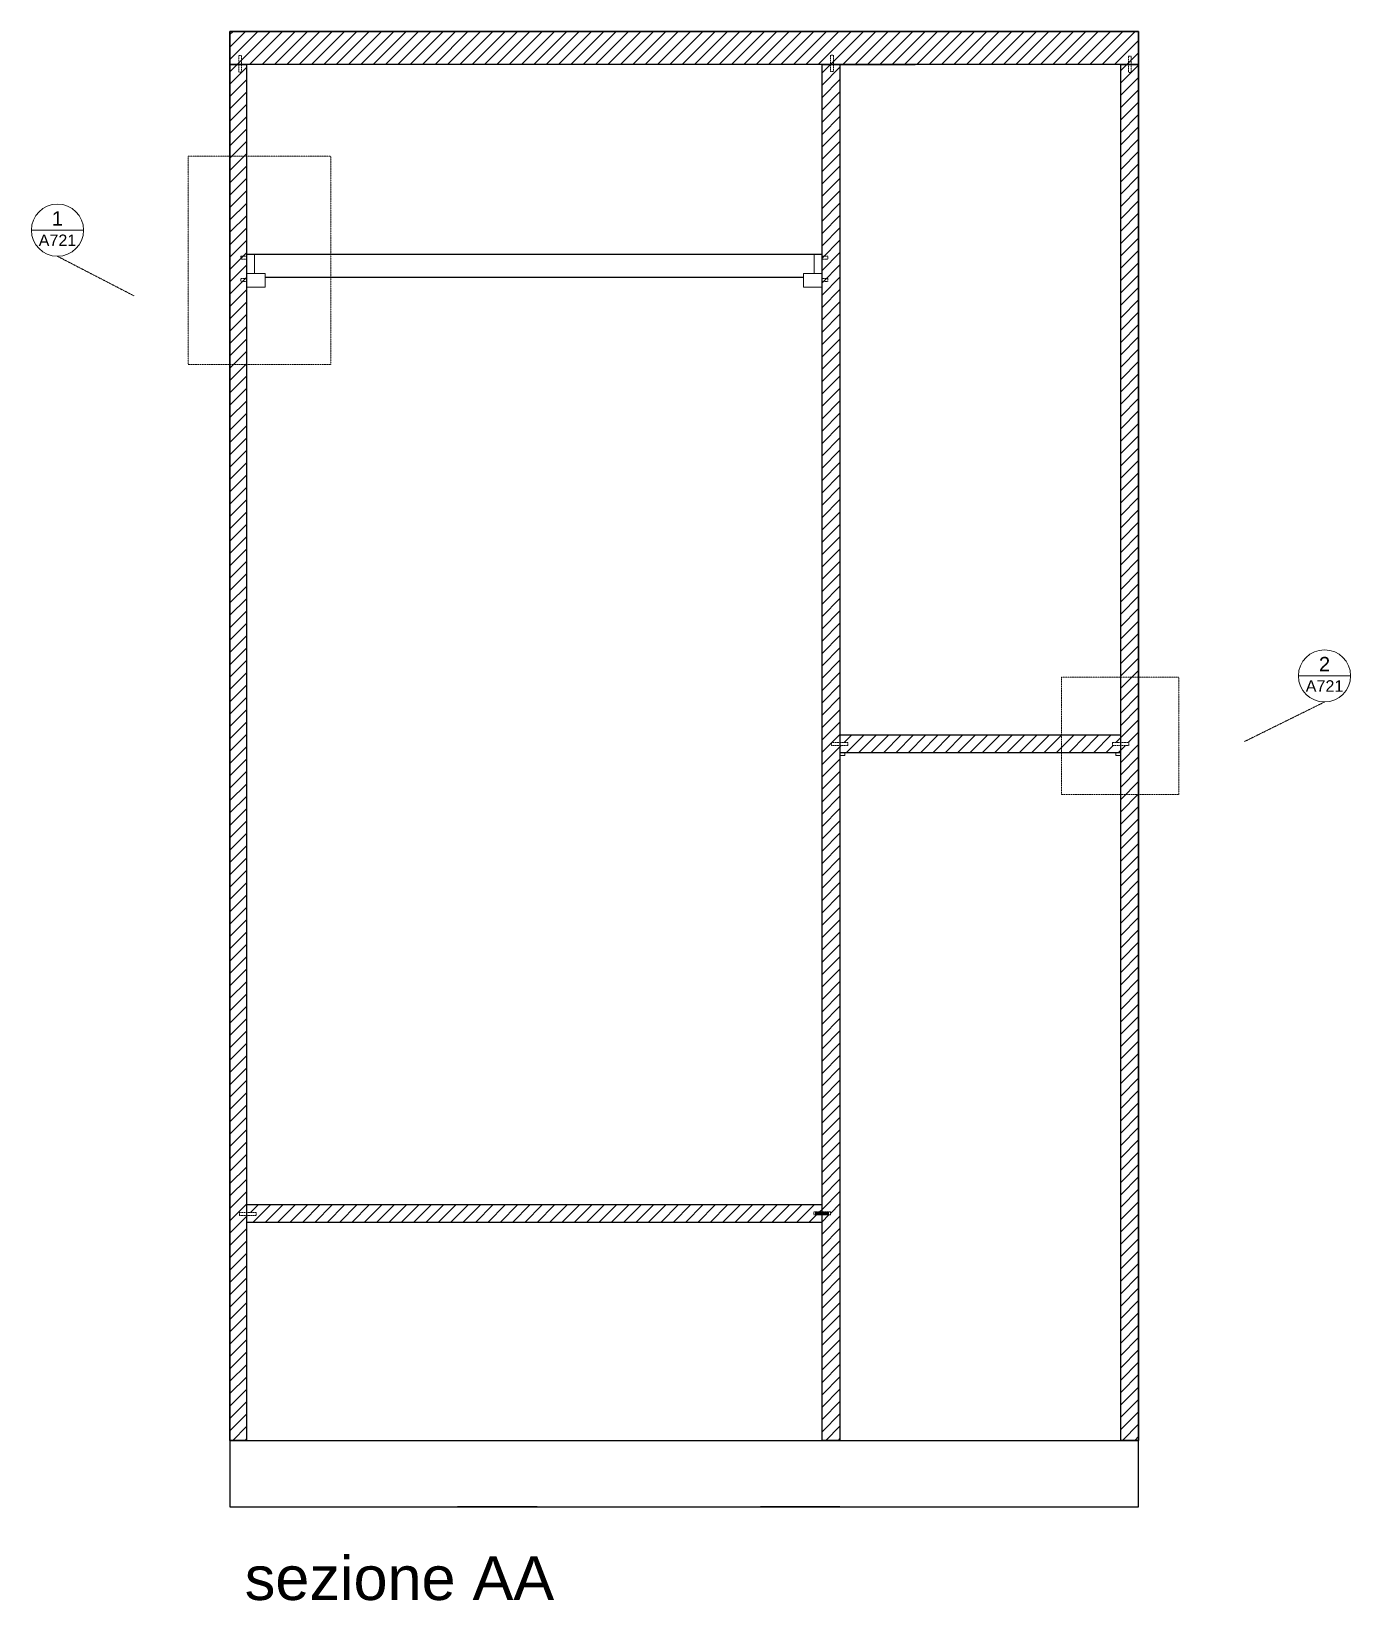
# Model space of a CAD drawing. Header units: millimetres. Extents: x -3423 to 18014, y 42 to 23746.
# Drawn here: x 2154 to 3853, y 2545 to 4565 of the extents above; entities that cross this region are included whole.
import ezdxf
from ezdxf.enums import TextEntityAlignment as Align

# ---------------------------------------------------------------- set-up
doc = ezdxf.new("R2010")
doc.units = ezdxf.units.MM
doc.header["$MEASUREMENT"] = 0
doc.linetypes.add('DASHDOT', pattern=[1, 0.5, -0.25, 0, -0.25])
doc.linetypes.add('HIDDEN', pattern=[0.375, 0.25, -0.125])
for name, color, linetype, lineweight in [('A-ANNO-SYMB', 3, 'Continuous', 18), ('Arredi', 3, 'Continuous', 25), ('Dettagli', 210, 'Continuous', 5), ('Simbologia', 8, 'DASHDOT', 18), ('Tratteggi', 2, 'HIDDEN', 15), ('Viti', 2, 'Continuous', 15)]:
    doc.layers.add(name, color=color, linetype=linetype, lineweight=lineweight)
doc.layers.add('Testo', color=1, linetype='Continuous')
doc.styles.add('ARIAL', font='Arial.ttf')
doc.styles.get("Standard").update_dxf_attribs({"font": 'Arial.ttf'})
pattern_1 = [(45, (-4500.043, -4210.429), (-7.954951, 7.954951), [])]

msp = doc.modelspace()

# ---------------------------------------------------------------- texts
at = {"layer": 'Testo', "insert": (2429.12, 2601.706), "char_height": 56.3815, "attachment_point": 1, "line_spacing_factor": 0.280897}
msp.add_mtext_dynamic_manual_height_columns('sezione AA', width=765.17668, gutter_width=25, heights=[25.419], dxfattribs=at)

# ---------------------------------------------------------------- blocks, each defined once
blk = doc.blocks.new('101345')
for p, q in [((40.13, 264.91), (40.13, 264.61)), ((40.17, 264.99), (40.27, 265.05)), ((40.17, 264.53), (40.27, 264.47)), ((40.28, 264.46), (40.28, 265.06)), ((40.3, 265.06), (41.63, 265.06)), ((40.38, 264.94), (41.63, 264.94)), ((40.38, 264.82), (41.63, 264.82)), ((40.38, 264.7), (41.63, 264.7)), ((40.38, 264.58), (41.63, 264.58)), ((42.96, 265.06), (41.63, 265.06)), ((42.88, 264.94), (41.63, 264.94)), ((42.88, 264.82), (41.63, 264.82)), ((42.88, 264.7), (41.63, 264.7)), ((42.88, 264.58), (41.63, 264.58)), ((42.98, 264.46), (42.98, 265.06)), ((43.09, 264.99), (42.99, 265.05)), ((43.09, 264.53), (42.99, 264.47)), ((43.13, 264.91), (43.13, 264.61)), ((40.29, 264.46), (41.63, 264.46)), ((42.96, 264.46), (41.63, 264.46))]:
    blk.add_line(p, q)
for centre, radius, start, end in [((40.23, 264.91), 0.1, 123.5668, 180), ((40.23, 264.61), 0.1, 180, 236.2912), ((40.3, 265.01), 0.05, 90, 123.5668), ((42.96, 265.01), 0.05, 56.4332, 90), ((43.03, 264.91), 0.1, 0, 56.4332), ((43.03, 264.61), 0.1, 303.7088, 0), ((40.29, 264.51), 0.05, 236.2912, 270), ((42.96, 264.51), 0.05, 270, 303.7088)]:
    blk.add_arc(centre, radius, start, end)
blk = doc.blocks.new('DETAGLI')
at = {"layer": 'A-ANNO-SYMB', "linetype": 'Continuous'}
blk.add_line((486.66, 356.17), (504.76, 356.17), dxfattribs=at)
blk.add_circle((495.71, 356.17), 9.05, dxfattribs=at)
for tag, p in [('TAVOLA', (495.71, 362.76)), ('SEZIONE', (495.71, 354.67))]:
    blk.add_attdef(tag, text='', height=5, dxfattribs=at).set_placement(p, align=Align.TOP_CENTER)

# ---------------------------------------------------------------- hatches: boundary and pattern name
at = {"layer": 'Dettagli'}
h = msp.add_hatch(dxfattribs=at)
h.set_pattern_fill('ANSI31', color=256, scale=90)
h.set_pattern_definition(pattern_1)
h.paths.add_polyline_path([(3580.051, 4565.338), (2410.051, 4565.338), (2410.051, 4522.858), (2431.47, 4522.858), (3580.051, 4522.858)])
h.paths.add_polyline_path([(2431.47, 4522.858), (2410.051, 4522.858), (2410.051, 2750.9), (2431.47, 2750.9), (2431.47, 3040.611), (2422.466, 3040.611), (2422.466, 3044.35), (2431.47, 3044.35)])
h = msp.add_hatch(dxfattribs=at)
h.set_pattern_fill('ANSI31', color=256, scale=90)
h.set_pattern_definition(pattern_1)
h.paths.add_polyline_path([(3195.406, 3645.769), (3184.593, 3645.769), (3184.593, 3649.508), (3195.406, 3649.508), (3195.406, 4522.858), (3172.392, 4522.858), (3172.392, 3045.001), (3183.118, 3045.001), (3183.118, 3041.262), (3172.392, 3041.262), (3172.392, 2750.9), (3195.406, 2750.9)])
h.paths.add_polyline_path([(3546.223, 3649.508), (3557.037, 3649.508), (3557.037, 3659.414), (3195.406, 3659.414), (3195.406, 3649.508), (3205.823, 3649.508), (3205.823, 3645.769), (3195.406, 3645.769), (3195.406, 3636.4), (3557.037, 3636.4), (3557.037, 3645.769), (3546.223, 3645.769)])
h.paths.add_polyline_path([(3580.051, 4522.858), (3557.037, 4522.858), (3557.037, 3649.508), (3567.454, 3649.508), (3567.454, 3645.769), (3557.037, 3645.769), (3557.037, 2750.9), (3580.051, 2750.9)])
h = msp.add_hatch(dxfattribs=at)
h.set_pattern_fill('ANSI31', color=256, scale=90)
h.set_pattern_definition(pattern_1)
h.paths.add_polyline_path([(3161.887, 3045.001), (3172.392, 3045.001), (3172.392, 3054.543), (2431.47, 3054.543), (2431.47, 3044.35), (2443.696, 3044.35), (2443.696, 3040.611), (2431.47, 3040.611), (2431.47, 3031.528), (3172.392, 3031.528), (3172.392, 3041.262), (3161.887, 3041.262)])

# ---------------------------------------------------------------- linework, layer by layer
at = {"layer": 'Arredi'}
for p, q in [((3195.406, 4522.858), (3292.406, 4522.858)), ((2410.051, 2750.9), (3580.051, 2750.9)), ((2800.051, 2665.338), (2703.051, 2665.338)), ((3190.051, 2665.338), (3093.051, 2665.338))]:
    msp.add_line(p, q, dxfattribs=at)
for points in [[(2410.051, 2665.338), (3580.051, 2665.338), (3580.051, 4565.338), (2410.051, 4565.338)], [(2410.051, 4565.338), (3580.051, 4565.338), (3580.051, 4522.858), (2410.051, 4522.858)], [(2410.051, 4522.858), (2431.47, 4522.858), (2431.47, 2750.9), (2410.051, 2750.9)], [(3195.406, 2750.9), (3172.392, 2750.9), (3172.392, 4522.858), (3195.406, 4522.858)], [(3580.051, 2750.9), (3557.037, 2750.9), (3557.037, 4522.858), (3580.051, 4522.858)]]:
    msp.add_lwpolyline(points, close=True, dxfattribs=at)
for points in [[(3172.392, 4248.926), (3172.392, 4277.927), (2431.47, 4277.927), (2431.47, 4248.926), (2431.482, 4248.926)], [(2455.323, 4248.926), (3148.601, 4248.926)], [(3195.406, 3659.414), (3557.037, 3659.414)], [(3557.037, 3636.4), (3195.406, 3636.4)], [(2431.47, 3054.543), (3172.392, 3054.543)], [(3172.392, 3031.528), (2431.47, 3031.528)], [(2805.406, 2665.338), (2800.051, 2665.338)], [(3195.406, 2665.338), (3190.051, 2665.338)]]:
    msp.add_lwpolyline(points, dxfattribs=at)
at = {"layer": 'Simbologia'}
for p, q in [((2187.972, 4275.7), (2286.682, 4224.677)), ((3819.393, 3701.744), (3716.184, 3650.721))]:
    msp.add_line(p, q, dxfattribs=at)
at = {"layer": 'Tratteggi'}
for points in [[(2425.072, 4534.138), (2425.072, 4512.907), (2421.333, 4512.907), (2421.333, 4534.138)], [(3186.962, 4534.881), (3186.962, 4513.651), (3183.223, 4513.651), (3183.223, 4534.881)], [(3570.557, 4533.544), (3570.557, 4512.314), (3566.818, 4512.314), (3566.818, 4533.544)], [(2356.418, 4404.75), (2540.07, 4404.75), (2540.07, 4136.269), (2356.418, 4136.269)], [(2431.36, 4272.153), (2423.883, 4272.153), (2423.883, 4275.892), (2431.36, 4275.892)], [(3179.869, 4272.153), (3172.391, 4272.153), (3172.391, 4275.892), (3179.869, 4275.892)], [(2431.36, 4243.192), (2423.883, 4243.192), (2423.883, 4246.93), (2431.36, 4246.93)], [(3179.869, 4243.192), (3172.391, 4243.192), (3172.391, 4246.93), (3179.869, 4246.93)], [(3480.8, 3733.785), (3631.91, 3733.785), (3631.91, 3582.637), (3480.8, 3582.637)], [(3184.593, 3649.508), (3205.823, 3649.508), (3205.823, 3645.769), (3184.593, 3645.769)], [(3546.223, 3649.508), (3567.454, 3649.508), (3567.454, 3645.769), (3546.223, 3645.769)], [(2422.466, 3044.35), (2443.696, 3044.35), (2443.696, 3040.611), (2422.466, 3040.611)], [(3161.887, 3045.001), (3183.118, 3045.001), (3183.118, 3041.262), (3161.887, 3041.262)]]:
    msp.add_lwpolyline(points, close=True, dxfattribs=at)
at = {"layer": 'Viti'}
for points in [[(2441.817, 4253.592), (2441.817, 4277.927), (2431.47, 4277.927), (2431.47, 4248.926), (2431.482, 4248.926)], [(3162.097, 4253.592), (3162.097, 4277.927), (3172.443, 4277.927), (3172.443, 4248.926), (3172.392, 4248.926)]]:
    msp.add_lwpolyline(points, dxfattribs=at)
for points in [[(2455.323, 4253.592), (2431.482, 4253.592), (2431.482, 4236.021), (2455.323, 4236.021)], [(3172.443, 4253.592), (3148.601, 4253.592), (3148.601, 4236.021), (3172.443, 4236.021)], [(3201.591, 3636.4), (3195.406, 3636.4), (3195.406, 3632.887), (3201.591, 3632.887)], [(3557.037, 3636.4), (3550.852, 3636.4), (3550.852, 3632.887), (3557.037, 3632.887)]]:
    msp.add_lwpolyline(points, close=True, dxfattribs=at)

# ---------------------------------------------------------------- block references
at = {"layer": 'Simbologia'}
ref = msp.add_blockref('DETAGLI', (348.515, 2987.641), dxfattribs=dict(at, xscale=3.710728423342698, yscale=3.710728423342698, zscale=3.710728423342698))
ref.add_attrib('SEZIONE', 'A721', dxfattribs={"layer": 'A-ANNO-SYMB', "linetype": 'Continuous', "height": 14.8429, "style": 'ARIAL'}).set_placement((2187.972, 4303.719), align=Align.TOP_CENTER)
ref.add_attrib('TAVOLA', '1', dxfattribs={"layer": 'A-ANNO-SYMB', "linetype": 'Continuous', "height": 18.554, "style": 'ARIAL'}).set_placement((2187.972, 4333.751), align=Align.TOP_CENTER)
ref = msp.add_blockref('DETAGLI', (1979.936, 2413.685), dxfattribs=dict(at, xscale=3.710728423342698, yscale=3.710728423342698, zscale=3.710728423342698))
ref.add_attrib('SEZIONE', 'A721', dxfattribs={"layer": 'A-ANNO-SYMB', "linetype": 'Continuous', "height": 14.8429, "style": 'ARIAL'}).set_placement((3819.393, 3729.763), align=Align.TOP_CENTER)
ref.add_attrib('TAVOLA', '2', dxfattribs={"layer": 'A-ANNO-SYMB', "linetype": 'Continuous', "height": 18.554, "style": 'ARIAL'}).set_placement((3819.393, 3759.795), align=Align.TOP_CENTER)
at = {"layer": 'Viti', "xscale": 5.577091848675362, "yscale": 5.577091848675362, "zscale": 5.577091848675362}
msp.add_blockref('101345', (2940.323, 1566.527), dxfattribs=at)

msp.set_redraw_order([(e.dxf.handle, doc.entitydb.next_handle()) for e in msp.query("TEXT MTEXT ATTDEF DIMENSION ARC_DIMENSION")])  # texts and dimensions are drawn at this point

doc.saveas('drawing.dxf')
